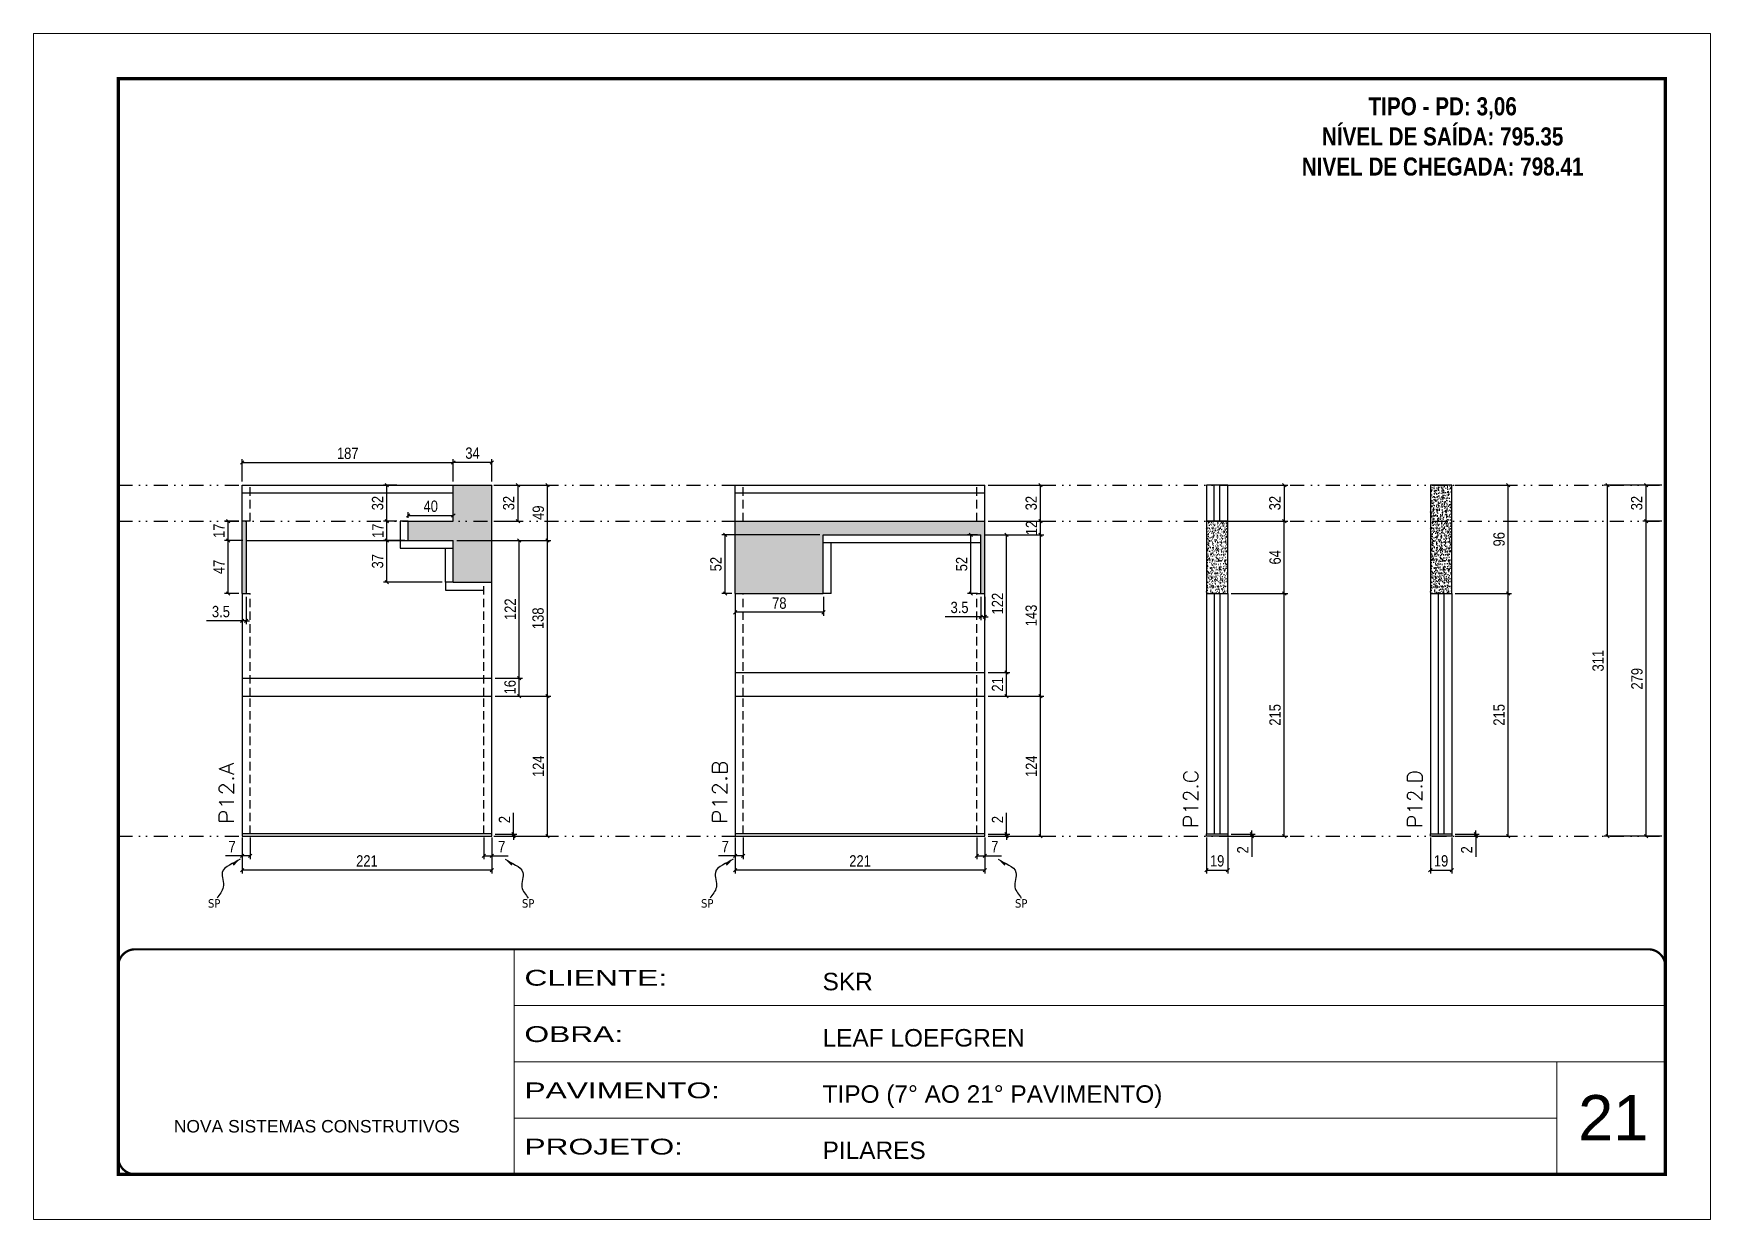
# Model space of a CAD drawing. Extents: x 14400 to 27878, y -21631 to 6985.
# Drawn here: x 14413 to 15898, y 192 to 1242 of the extents above; entities that cross this region are included whole.
import ezdxf

# ---------------------------------------------------------------- set-up
doc = ezdxf.new("R2010")
doc.units = 0
for name, pattern in [('CONTINUO', [0]), ('DASHED', [0.75, 0.5, -0.25]), ('DIVIDE2', [0.625, 0.25, -0.125, 0, -0.125, 0, -0.125]), ('HIDDEN', [0.375, 0.25, -0.125])]:
    doc.linetypes.add(name, pattern=pattern)
for name, color, linetype, lineweight in [('CARIMBO', 255, 'Continuous', 9), ('Folhas', 255, 'Continuous', 9), ('SARRAFO DE PRESSAO', 251, 'DASHED', 9), ('Texto Seção', 7, 'Continuous', 15)]:
    doc.layers.add(name, color=color, linetype=linetype, lineweight=lineweight)
for name, color, linetype in [('COTA', 241, 'Continuous'), ('NOMENCLATURA', 7, 'Continuous'), ('Nível', 160, 'Continuous'), ('Painéis', 200, 'Continuous'), ('SARR_2.2x7', 40, 'Continuous'), ('Sarrafo de Pressão', 42, 'HIDDEN'), ('texto', 7, 'Continuous')]:
    doc.layers.add(name, color=color, linetype=linetype)
doc.styles.add('ARIAL', font='arial.ttf')
doc.styles.add('COTA TECNICA', font='techl___.ttf', dxfattribs={"height": 10})
doc.styles.add('COTA TECNICA-50', font='techl___.ttf', dxfattribs={"height": 10})
doc.styles.add('REGUA-120', font='ROMANS.shx', dxfattribs={"height": 15})
doc.styles.add('ROMANC', font='techb___.ttf', dxfattribs={"height": 2.5})
doc.styles.get("Standard").update_dxf_attribs({"font": 'arial.ttf'})
doc.styles.add('Tecnologia', font='')
doc.styles.get('Tecnologia').set_extended_font_data('Forgotten Futurist')
doc.dimstyles.new('COTA PAINEL-50', dxfattribs={"dimtxt": 10, "dimasz": 3, "dimexe": 3, "dimexo": 3, "dimgap": 3, "dimtad": 1, "dimdec": 1, "dimzin": 12, "dimdsep": 46, "dimtxsty": 'COTA TECNICA-50', "dimblk1": 'OBLIQUE', "dimblk2": 'OBLIQUE', "dimsah": 1, "dimcen": 0.9, "dimclrd": 4, "dimclre": 4, "dimclrt": 240, "dimadec": 1, "dimazin": 3, "dimtfac": 1, "dimtdec": 1, "dimtmove": 0, "dimatfit": 3, "dimfxl": 1, "dimtolj": 1, "dimtzin": 12, "dimarcsym": 0})
doc.dimstyles.new('PAINEL', dxfattribs={"dimtxt": 10, "dimasz": 3, "dimexe": 3, "dimexo": 3, "dimgap": 3, "dimtad": 1, "dimdec": 1, "dimzin": 12, "dimdsep": 46, "dimtxsty": 'COTA TECNICA', "dimblk1": 'OBLIQUE', "dimblk2": 'OBLIQUE', "dimsah": 1, "dimcen": 0.9, "dimclrd": 4, "dimclre": 4, "dimclrt": 240, "dimadec": 1, "dimazin": 3, "dimtfac": 1, "dimtdec": 1, "dimtmove": 0, "dimatfit": 3, "dimfxl": 1, "dimtolj": 1, "dimtzin": 12, "dimarcsym": 0})
doc.dimstyles.get("Standard").update_dxf_attribs({"dimtxt": 0.18, "dimasz": 0.18, "dimexe": 0.18, "dimexo": 0.0625, "dimgap": 0.09, "dimtad": 0, "dimtih": 1, "dimtoh": 1, "dimdec": 4, "dimzin": 0, "dimdsep": 46, "dimtxsty": 'Standard', "dimcen": 0.09, "dimadec": 0, "dimazin": 0, "dimtfac": 1, "dimtdec": 4, "dimtofl": 0, "dimtmove": 0, "dimatfit": 3, "dimfxl": 1, "dimtolj": 1, "dimtzin": 0, "dimarcsym": 0})

msp = doc.modelspace()

# ---------------------------------------------------------------- texts
at = {"layer": 'CARIMBO', "style": 'ARIAL'}
msp.add_text('21', height=40, dxfattribs=at).set_placement((15781.328, 261.996))
at = {"layer": 'NOMENCLATURA', "color": 2, "insert": (15661.306, 1185.437), "char_height": 16, "attachment_point": 2, "style": 'ROMANC'}
msp.add_mtext_dynamic_manual_height_columns('TIPO - PD: 3,06\\PNÍVEL DE SAÍDA: 795.35\\PNIVEL DE CHEGADA: 798.41', width=432.35115, gutter_width=1, heights=[0], dxfattribs=at)
at = {"layer": 'texto', "color": 0, "char_height": 7.5, "attachment_point": 5}
for insert in [(14573.436, 471.644), (14851.46, 471.644), (15010.075, 471.644), (15288.1, 471.644)]:
    msp.add_mtext('{\\fTahoma|b0|i0|c0|p34;\\C4;SP}', dxfattribs=dict(at, insert=insert))
at = {"layer": 'Texto Seção', "style": 'REGUA-120', "width": 1.1}
for s, p in [('P12.A', (14590.964, 541.898)), ('P12.B', (15027.603, 541.898))]:
    msp.add_text(s, height=13, rotation=90, dxfattribs=at).set_placement(p)
at = {"layer": 'Texto Seção', "char_height": 13, "width": 370.6998, "attachment_point": 7, "rotation": 90, "style": 'REGUA-120'}
for s, insert in [('\\pt13;P12.C', (15444.821, 538.547)), ('\\pt13;P12.D', (15643.174, 538.547))]:
    msp.add_mtext(s, dxfattribs=dict(at, insert=insert))

# ---------------------------------------------------------------- blocks, each defined once
blk = doc.blocks.new('9999999999')
at = {"color": 30, "linetype": 'CONTINUO'}
for p, q in [((98564.6, 34230.2), (98564.6, 34429.4)), ((98564.6, 34379.6), (99584, 34379.6)), ((98564.6, 34329.8), (99488, 34329.8)), ((99584, 34329.8), (99488, 34329.8)), ((99488, 34329.8), (99488, 34230.2)), ((98564.6, 34280), (99488, 34280))]:
    blk.add_line(p, q, dxfattribs=at)
at = {"color": 30, "linetype": 'CONTINUO', "const_width": 2}
blk.add_lwpolyline([(99584, 34230.2), (99584, 34414.4, 0.414214), (99569, 34429.4), (98229, 34429.4, 0.414214), (98214, 34414.4), (98214, 34245.2, 0.414214), (98229, 34230.2), (99584, 34230.2)], format="xyb", dxfattribs=at)
at = {"layer": 'Folhas'}
blk.add_lwpolyline([(98139, 34190.2), (99624, 34190.2), (99624, 35240.2), (98139, 35240.2)], close=True, dxfattribs=at)
at = {"layer": 'Folhas', "color": 30, "const_width": 3}
blk.add_lwpolyline([(98214, 34230.2), (99584, 34230.2), (99584, 35200.2), (98214, 35200.2)], close=True, dxfattribs=at)
at = {"color": 7, "linetype": 'Continuous', "ltscale": 5, "style": 'ARIAL'}
for s, height, p in [('SKR', 15.48, (98837.7, 34393.1)), ('LEAF LOEFGREN', 15.483, (98837.7, 34343.3)), ('TIPO (7° AO 21° PAVIMENTO)', 15.483, (98837.7, 34293.5)), ('NOVA SISTEMAS CONSTRUTIVOS', 11.059, (98263.2, 34267.2)), ('PILARES', 15.48, (98837.7, 34243.7))]:
    blk.add_text(s, height=height, dxfattribs=at).set_placement(p)
at = {"layer": 'Folhas', "color": 7, "style": 'Tecnologia', "width": 1.5}
for s, p in [('CLIENTE:', (98573.7, 34397.2)), ('OBRA:', (98573.7, 34347.3)), ('PAVIMENTO:', (98573.7, 34297.5)), ('PROJETO:', (98573.7, 34247.7))]:
    blk.add_text(s, height=14, dxfattribs=at).set_placement(p)
blk = doc.blocks.new('_Oblique')
at = {"color": 0, "linetype": 'ByBlock', "lineweight": -2}
blk.add_line((-0.5, -0.5), (0.5, 0.5), dxfattribs=at)
blk = doc.blocks.new('*D1593')
at = {"layer": 'COTA', "color": 4, "lineweight": -2, "transparency": 16777216}
for p, q in [((14598.2, 530.1), (14598.2, 498.2)), ((14819.2, 530.1), (14819.2, 498.2)), ((14819.2, 501.2), (14598.2, 501.2))]:
    blk.add_line(p, q, dxfattribs=at)
at = {"layer": 'Defpoints', "color": 0, "transparency": 16777216}
for p in [(14598.2, 533.1), (14819.2, 533.1), (14598.2, 501.2)]:
    blk.add_point(p, dxfattribs=at)
at = {"layer": 'COTA', "color": 4, "lineweight": -2, "transparency": 16777216, "xscale": 3, "yscale": 3, "zscale": 3, "rotation": 180}
blk.add_blockref('_Oblique', (14598.2, 501.2), dxfattribs=at)
at = {"layer": 'COTA', "color": 4, "lineweight": -2, "transparency": 16777216, "xscale": 3, "yscale": 3, "zscale": 3}
blk.add_blockref('_Oblique', (14819.2, 501.2), dxfattribs=at)
at = {"layer": 'COTA', "color": 240, "transparency": 16777216, "insert": (14708.7, 509.3), "char_height": 10, "attachment_point": 5, "style": 'COTA TECNICA'}
blk.add_mtext('\\A1;221', dxfattribs=at)
blk = doc.blocks.new('*D1594')
at = {"layer": 'COTA', "color": 4, "lineweight": -2, "transparency": 16777216}
for p, q in [((14812.2, 530.1), (14812.2, 510.9)), ((14819.2, 528.1), (14819.2, 510.9)), ((14812.2, 513.9), (14819.2, 513.9)), ((14819.2, 513.9), (14833.9, 513.9))]:
    blk.add_line(p, q, dxfattribs=at)
at = {"layer": 'Defpoints', "color": 0, "transparency": 16777216}
for p in [(14812.2, 533.1), (14819.2, 531.1), (14819.2, 513.9)]:
    blk.add_point(p, dxfattribs=at)
at = {"layer": 'COTA', "color": 4, "lineweight": -2, "transparency": 16777216, "xscale": 3, "yscale": 3, "zscale": 3, "rotation": 180}
blk.add_blockref('_Oblique', (14812.2, 513.9), dxfattribs=at)
at = {"layer": 'COTA', "color": 4, "lineweight": -2, "transparency": 16777216, "xscale": 3, "yscale": 3, "zscale": 3}
blk.add_blockref('_Oblique', (14819.2, 513.9), dxfattribs=at)
at = {"layer": 'COTA', "color": 240, "transparency": 16777216, "insert": (14828.1, 522), "char_height": 10, "attachment_point": 5, "style": 'COTA TECNICA-50'}
blk.add_mtext('\\A1;7', dxfattribs=at)
blk = doc.blocks.new('*D1595')
at = {"layer": 'COTA', "color": 4, "lineweight": -2, "transparency": 16777216}
for p, q in [((14598.2, 528.1), (14598.2, 510.9)), ((14605.2, 530.1), (14605.2, 510.9)), ((14598.2, 513.9), (14583.5, 513.9)), ((14605.2, 513.9), (14598.2, 513.9))]:
    blk.add_line(p, q, dxfattribs=at)
at = {"layer": 'Defpoints', "color": 0, "transparency": 16777216}
for p in [(14598.2, 531.1), (14605.2, 533.1), (14598.2, 513.9)]:
    blk.add_point(p, dxfattribs=at)
at = {"layer": 'COTA', "color": 4, "lineweight": -2, "transparency": 16777216, "xscale": 3, "yscale": 3, "zscale": 3, "rotation": 180}
blk.add_blockref('_Oblique', (14598.2, 513.9), dxfattribs=at)
at = {"layer": 'COTA', "color": 4, "lineweight": -2, "transparency": 16777216, "xscale": 3, "yscale": 3, "zscale": 3}
blk.add_blockref('_Oblique', (14605.2, 513.9), dxfattribs=at)
at = {"layer": 'COTA', "color": 240, "transparency": 16777216, "insert": (14589.3, 522), "char_height": 10, "attachment_point": 5, "style": 'COTA TECNICA-50'}
blk.add_mtext('\\A1;7', dxfattribs=at)
blk = doc.blocks.new('*D1596')
at = {"layer": 'COTA', "color": 4, "lineweight": -2, "transparency": 16777216}
for p, q in [((14838.5, 533.1), (14838.5, 551.9)), ((14822.2, 533.1), (14841.5, 533.1)), ((14822.2, 531.1), (14841.5, 531.1)), ((14838.5, 531.1), (14838.5, 533.1)), ((14838.5, 531.1), (14838.5, 528.1))]:
    blk.add_line(p, q, dxfattribs=at)
at = {"layer": 'Defpoints', "color": 0, "transparency": 16777216}
for p in [(14819.2, 533.1), (14819.2, 531.1), (14838.5, 531.1)]:
    blk.add_point(p, dxfattribs=at)
at = {"layer": 'COTA', "color": 4, "lineweight": -2, "transparency": 16777216, "xscale": 3, "yscale": 3, "zscale": 3}
for p, rotation in [((14838.5, 533.1), 270), ((14838.5, 531.1), 90)]:
    blk.add_blockref('_Oblique', p, dxfattribs=dict(at, rotation=rotation))
at = {"layer": 'COTA', "color": 240, "transparency": 16777216, "insert": (14830.5, 545.9), "char_height": 10, "attachment_point": 5, "rotation": 90, "style": 'COTA TECNICA-50'}
blk.add_mtext('\\A1;2', dxfattribs=at)
blk = doc.blocks.new('*D1597')
at = {"layer": 'COTA', "color": 4, "linetype": 'ByBlock', "lineweight": -2, "transparency": 16777216}
for p, q in [((14822.2, 655.1), (14871.6, 655.1)), ((14868.6, 531.1), (14868.6, 655.1)), ((14822.2, 531.1), (14871.6, 531.1))]:
    blk.add_line(p, q, dxfattribs=at)
at = {"layer": 'Defpoints', "color": 0, "linetype": 'ByBlock', "transparency": 16777216}
for p in [(14819.2, 655.1), (14868.6, 655.1), (14819.2, 531.1)]:
    blk.add_point(p, dxfattribs=at)
at = {"layer": 'COTA', "color": 4, "linetype": 'ByBlock', "lineweight": -2, "transparency": 16777216, "xscale": 3, "yscale": 3, "zscale": 3}
for p, rotation in [((14868.6, 655.1), 90), ((14868.6, 531.1), 270)]:
    blk.add_blockref('_Oblique', p, dxfattribs=dict(at, rotation=rotation))
at = {"layer": 'COTA', "color": 240, "linetype": 'ByBlock', "transparency": 16777216, "insert": (14860.5, 593.1), "char_height": 10, "attachment_point": 5, "rotation": 90, "style": 'COTA TECNICA'}
blk.add_mtext('\\A1;124', dxfattribs=at)
blk = doc.blocks.new('*D1598')
at = {"layer": 'COTA', "color": 4, "lineweight": -2, "transparency": 16777216}
for p, q in [((15034.9, 530.1), (15034.9, 498.2)), ((15255.9, 530.1), (15255.9, 498.2)), ((15255.9, 501.2), (15034.9, 501.2))]:
    blk.add_line(p, q, dxfattribs=at)
at = {"layer": 'Defpoints', "color": 0, "transparency": 16777216}
for p in [(15034.9, 533.1), (15255.9, 533.1), (15034.9, 501.2)]:
    blk.add_point(p, dxfattribs=at)
at = {"layer": 'COTA', "color": 4, "lineweight": -2, "transparency": 16777216, "xscale": 3, "yscale": 3, "zscale": 3, "rotation": 180}
blk.add_blockref('_Oblique', (15034.9, 501.2), dxfattribs=at)
at = {"layer": 'COTA', "color": 4, "lineweight": -2, "transparency": 16777216, "xscale": 3, "yscale": 3, "zscale": 3}
blk.add_blockref('_Oblique', (15255.9, 501.2), dxfattribs=at)
at = {"layer": 'COTA', "color": 240, "transparency": 16777216, "insert": (15145.4, 509.3), "char_height": 10, "attachment_point": 5, "style": 'COTA TECNICA'}
blk.add_mtext('\\A1;221', dxfattribs=at)
blk = doc.blocks.new('*D1599')
at = {"layer": 'COTA', "color": 4, "lineweight": -2, "transparency": 16777216}
for p, q in [((15248.9, 530.1), (15248.9, 510.9)), ((15255.9, 528.1), (15255.9, 510.9)), ((15248.9, 513.9), (15255.9, 513.9)), ((15255.9, 513.9), (15270.6, 513.9))]:
    blk.add_line(p, q, dxfattribs=at)
at = {"layer": 'Defpoints', "color": 0, "transparency": 16777216}
for p in [(15248.9, 533.1), (15255.9, 531.1), (15255.9, 513.9)]:
    blk.add_point(p, dxfattribs=at)
at = {"layer": 'COTA', "color": 4, "lineweight": -2, "transparency": 16777216, "xscale": 3, "yscale": 3, "zscale": 3, "rotation": 180}
blk.add_blockref('_Oblique', (15248.9, 513.9), dxfattribs=at)
at = {"layer": 'COTA', "color": 4, "lineweight": -2, "transparency": 16777216, "xscale": 3, "yscale": 3, "zscale": 3}
blk.add_blockref('_Oblique', (15255.9, 513.9), dxfattribs=at)
at = {"layer": 'COTA', "color": 240, "transparency": 16777216, "insert": (15264.7, 522), "char_height": 10, "attachment_point": 5, "style": 'COTA TECNICA-50'}
blk.add_mtext('\\A1;7', dxfattribs=at)
blk = doc.blocks.new('*D1600')
at = {"layer": 'COTA', "color": 4, "lineweight": -2, "transparency": 16777216}
for p, q in [((15034.9, 528.1), (15034.9, 510.9)), ((15041.9, 530.1), (15041.9, 510.9)), ((15034.9, 513.9), (15020.1, 513.9)), ((15041.9, 513.9), (15034.9, 513.9))]:
    blk.add_line(p, q, dxfattribs=at)
at = {"layer": 'Defpoints', "color": 0, "transparency": 16777216}
for p in [(15034.9, 531.1), (15041.9, 533.1), (15034.9, 513.9)]:
    blk.add_point(p, dxfattribs=at)
at = {"layer": 'COTA', "color": 4, "lineweight": -2, "transparency": 16777216, "xscale": 3, "yscale": 3, "zscale": 3, "rotation": 180}
blk.add_blockref('_Oblique', (15034.9, 513.9), dxfattribs=at)
at = {"layer": 'COTA', "color": 4, "lineweight": -2, "transparency": 16777216, "xscale": 3, "yscale": 3, "zscale": 3}
blk.add_blockref('_Oblique', (15041.9, 513.9), dxfattribs=at)
at = {"layer": 'COTA', "color": 240, "transparency": 16777216, "insert": (15026, 522), "char_height": 10, "attachment_point": 5, "style": 'COTA TECNICA-50'}
blk.add_mtext('\\A1;7', dxfattribs=at)
blk = doc.blocks.new('*D1601')
at = {"layer": 'COTA', "color": 4, "lineweight": -2, "transparency": 16777216}
for p, q in [((15275.1, 533.1), (15275.1, 551.9)), ((15258.9, 533.1), (15278.1, 533.1)), ((15258.9, 531.1), (15278.1, 531.1)), ((15275.1, 531.1), (15275.1, 533.1)), ((15275.1, 531.1), (15275.1, 528.1))]:
    blk.add_line(p, q, dxfattribs=at)
at = {"layer": 'Defpoints', "color": 0, "transparency": 16777216}
for p in [(15255.9, 533.1), (15255.9, 531.1), (15275.1, 531.1)]:
    blk.add_point(p, dxfattribs=at)
at = {"layer": 'COTA', "color": 4, "lineweight": -2, "transparency": 16777216, "xscale": 3, "yscale": 3, "zscale": 3}
for p, rotation in [((15275.1, 533.1), 270), ((15275.1, 531.1), 90)]:
    blk.add_blockref('_Oblique', p, dxfattribs=dict(at, rotation=rotation))
at = {"layer": 'COTA', "color": 240, "transparency": 16777216, "insert": (15267.1, 545.9), "char_height": 10, "attachment_point": 5, "rotation": 90, "style": 'COTA TECNICA-50'}
blk.add_mtext('\\A1;2', dxfattribs=at)
blk = doc.blocks.new('*D1602')
at = {"layer": 'COTA', "color": 4, "linetype": 'ByBlock', "lineweight": -2, "transparency": 16777216}
for p, q in [((15258.9, 655.1), (15308.2, 655.1)), ((15305.2, 531.1), (15305.2, 655.1)), ((15258.9, 531.1), (15308.2, 531.1))]:
    blk.add_line(p, q, dxfattribs=at)
at = {"layer": 'Defpoints', "color": 0, "linetype": 'ByBlock', "transparency": 16777216}
for p in [(15255.9, 655.1), (15305.2, 655.1), (15255.9, 531.1)]:
    blk.add_point(p, dxfattribs=at)
at = {"layer": 'COTA', "color": 4, "linetype": 'ByBlock', "lineweight": -2, "transparency": 16777216, "xscale": 3, "yscale": 3, "zscale": 3}
for p, rotation in [((15305.2, 655.1), 90), ((15305.2, 531.1), 270)]:
    blk.add_blockref('_Oblique', p, dxfattribs=dict(at, rotation=rotation))
at = {"layer": 'COTA', "color": 240, "linetype": 'ByBlock', "transparency": 16777216, "insert": (15297.1, 593.1), "char_height": 10, "attachment_point": 5, "rotation": 90, "style": 'COTA TECNICA'}
blk.add_mtext('\\A1;124', dxfattribs=at)
blk = doc.blocks.new('*D1603')
at = {"layer": 'COTA', "color": 4, "lineweight": -2, "transparency": 16777216}
for p, q in [((15855.5, 810.1), (15838.5, 810.1)), ((15841.5, 531.1), (15841.5, 810.1)), ((15855.5, 531.1), (15838.5, 531.1))]:
    blk.add_line(p, q, dxfattribs=at)
at = {"layer": 'Defpoints', "color": 0, "transparency": 16777216}
for p in [(15841.5, 810.1), (15858.5, 810.1), (15858.5, 531.1)]:
    blk.add_point(p, dxfattribs=at)
at = {"layer": 'COTA', "color": 4, "lineweight": -2, "transparency": 16777216, "xscale": 3, "yscale": 3, "zscale": 3}
for p, rotation in [((15841.5, 810.1), 90), ((15841.5, 531.1), 270)]:
    blk.add_blockref('_Oblique', p, dxfattribs=dict(at, rotation=rotation))
at = {"layer": 'COTA', "color": 240, "transparency": 16777216, "insert": (15833.4, 670.6), "char_height": 10, "attachment_point": 5, "rotation": 90, "style": 'COTA TECNICA'}
blk.add_mtext('\\A1;279', dxfattribs=at)
blk = doc.blocks.new('*D1604')
at = {"layer": 'COTA', "color": 4, "lineweight": -2, "transparency": 16777216}
for p, q in [((15855.5, 842.1), (15838.5, 842.1)), ((15841.5, 810.1), (15841.5, 842.1)), ((15855.5, 810.1), (15838.5, 810.1))]:
    blk.add_line(p, q, dxfattribs=at)
at = {"layer": 'Defpoints', "color": 0, "transparency": 16777216}
for p in [(15841.5, 842.1), (15858.5, 842.1), (15858.5, 810.1)]:
    blk.add_point(p, dxfattribs=at)
at = {"layer": 'COTA', "color": 4, "lineweight": -2, "transparency": 16777216, "xscale": 3, "yscale": 3, "zscale": 3}
for p, rotation in [((15841.5, 842.1), 90), ((15841.5, 810.1), 270)]:
    blk.add_blockref('_Oblique', p, dxfattribs=dict(at, rotation=rotation))
at = {"layer": 'COTA', "color": 240, "transparency": 16777216, "insert": (15833.2, 826.1), "char_height": 10, "attachment_point": 5, "rotation": 90, "style": 'COTA TECNICA'}
blk.add_mtext('\\A1;32', dxfattribs=at)
blk = doc.blocks.new('*D1605')
at = {"layer": 'COTA', "color": 4, "lineweight": -2, "transparency": 16777216}
for p, q in [((15855.5, 842.1), (15804.2, 842.1)), ((15807.2, 531.1), (15807.2, 842.1)), ((15855.5, 531.1), (15804.2, 531.1))]:
    blk.add_line(p, q, dxfattribs=at)
at = {"layer": 'Defpoints', "color": 0, "transparency": 16777216}
for p in [(15807.2, 842.1), (15858.5, 842.1), (15858.5, 531.1)]:
    blk.add_point(p, dxfattribs=at)
at = {"layer": 'COTA', "color": 4, "lineweight": -2, "transparency": 16777216, "xscale": 3, "yscale": 3, "zscale": 3}
for p, rotation in [((15807.2, 842.1), 90), ((15807.2, 531.1), 270)]:
    blk.add_blockref('_Oblique', p, dxfattribs=dict(at, rotation=rotation))
at = {"layer": 'COTA', "color": 240, "transparency": 16777216, "insert": (15799, 686.6), "char_height": 10, "attachment_point": 5, "rotation": 90, "style": 'COTA TECNICA'}
blk.add_mtext('\\A1;311', dxfattribs=at)
blk = doc.blocks.new('*D1606')
at = {"layer": 'COTA', "color": 4, "lineweight": -2, "transparency": 16777216}
for p, q in [((14735.2, 810.1), (14723.4, 810.1)), ((14726.4, 793.1), (14726.4, 810.1)), ((14735.2, 793.1), (14723.4, 793.1))]:
    blk.add_line(p, q, dxfattribs=at)
at = {"layer": 'Defpoints', "color": 0, "transparency": 16777216}
for p in [(14726.4, 810.1), (14738.2, 810.1), (14738.2, 793.1)]:
    blk.add_point(p, dxfattribs=at)
at = {"layer": 'COTA', "color": 4, "lineweight": -2, "transparency": 16777216, "xscale": 3, "yscale": 3, "zscale": 3}
for p, rotation in [((14726.4, 810.1), 90), ((14726.4, 793.1), 270)]:
    blk.add_blockref('_Oblique', p, dxfattribs=dict(at, rotation=rotation))
at = {"layer": 'COTA', "color": 240, "transparency": 16777216, "insert": (14718.4, 801.6), "char_height": 10, "attachment_point": 5, "rotation": 90, "style": 'COTA TECNICA'}
blk.add_mtext('\\A1;17', dxfattribs=at)
blk = doc.blocks.new('*D1607')
at = {"layer": 'COTA', "color": 4, "lineweight": -2, "transparency": 16777216}
for p, q in [((14598.2, 845.1), (14598.2, 865)), ((14598.2, 862), (14785.2, 862)), ((14785.2, 845.1), (14785.2, 865))]:
    blk.add_line(p, q, dxfattribs=at)
at = {"layer": 'Defpoints', "color": 0, "transparency": 16777216}
for p in [(14785.2, 862), (14598.2, 842.1), (14785.2, 842.1)]:
    blk.add_point(p, dxfattribs=at)
at = {"layer": 'COTA', "color": 4, "lineweight": -2, "transparency": 16777216, "xscale": 3, "yscale": 3, "zscale": 3, "rotation": 180}
blk.add_blockref('_Oblique', (14598.2, 862), dxfattribs=at)
at = {"layer": 'COTA', "color": 4, "lineweight": -2, "transparency": 16777216, "xscale": 3, "yscale": 3, "zscale": 3}
blk.add_blockref('_Oblique', (14785.2, 862), dxfattribs=at)
at = {"layer": 'COTA', "color": 240, "transparency": 16777216, "insert": (14691.7, 870.1), "char_height": 10, "attachment_point": 5, "style": 'COTA TECNICA'}
blk.add_mtext('\\A1;187', dxfattribs=at)
blk = doc.blocks.new('*D1608')
at = {"layer": 'COTA', "color": 4, "lineweight": -2, "transparency": 16777216}
for p, q in [((14785.2, 845.1), (14785.2, 865)), ((14819.2, 862), (14785.2, 862)), ((14819.2, 845.1), (14819.2, 865))]:
    blk.add_line(p, q, dxfattribs=at)
at = {"layer": 'Defpoints', "color": 0, "transparency": 16777216}
for p in [(14785.2, 862), (14785.2, 842.1), (14819.2, 842.1)]:
    blk.add_point(p, dxfattribs=at)
at = {"layer": 'COTA', "color": 4, "lineweight": -2, "transparency": 16777216, "xscale": 3, "yscale": 3, "zscale": 3, "rotation": 180}
blk.add_blockref('_Oblique', (14785.2, 862), dxfattribs=at)
at = {"layer": 'COTA', "color": 4, "lineweight": -2, "transparency": 16777216, "xscale": 3, "yscale": 3, "zscale": 3}
blk.add_blockref('_Oblique', (14819.2, 862), dxfattribs=at)
at = {"layer": 'COTA', "color": 240, "transparency": 16777216, "insert": (14802.2, 870.3), "char_height": 10, "attachment_point": 5, "style": 'COTA TECNICA'}
blk.add_mtext('\\A1;34', dxfattribs=at)
blk = doc.blocks.new('*D1609')
at = {"layer": 'COTA', "color": 4, "lineweight": -2, "transparency": 16777216}
for p, q in [((14598.2, 743.1), (14598.2, 718.8)), ((14601.7, 743.1), (14601.7, 718.8)), ((14598.2, 721.8), (14566.6, 721.8)), ((14601.7, 721.8), (14598.2, 721.8)), ((14601.7, 721.8), (14604.7, 721.8))]:
    blk.add_line(p, q, dxfattribs=at)
at = {"layer": 'Defpoints', "color": 0, "transparency": 16777216}
for p in [(14598.2, 746.1), (14601.7, 746.1), (14598.2, 721.8)]:
    blk.add_point(p, dxfattribs=at)
at = {"layer": 'COTA', "color": 4, "lineweight": -2, "transparency": 16777216, "xscale": 3, "yscale": 3, "zscale": 3}
blk.add_blockref('_Oblique', (14598.2, 721.8), dxfattribs=at)
at = {"layer": 'COTA', "color": 4, "lineweight": -2, "transparency": 16777216, "xscale": 3, "yscale": 3, "zscale": 3, "rotation": 180}
blk.add_blockref('_Oblique', (14601.7, 721.8), dxfattribs=at)
at = {"layer": 'COTA', "color": 240, "transparency": 16777216, "insert": (14579.4, 730), "char_height": 10, "attachment_point": 5, "style": 'COTA TECNICA'}
blk.add_mtext('\\A1;3.5', dxfattribs=at)
blk = doc.blocks.new('*D1610')
at = {"layer": 'COTA', "color": 4, "lineweight": -2, "transparency": 16777216}
for p, q in [((14822.2, 842.1), (14871.6, 842.1)), ((14868.6, 793.1), (14868.6, 842.1)), ((14788.2, 793.1), (14871.6, 793.1))]:
    blk.add_line(p, q, dxfattribs=at)
at = {"layer": 'Defpoints', "color": 0, "transparency": 16777216}
for p in [(14819.2, 842.1), (14868.6, 842.1), (14785.2, 793.1)]:
    blk.add_point(p, dxfattribs=at)
at = {"layer": 'COTA', "color": 4, "lineweight": -2, "transparency": 16777216, "xscale": 3, "yscale": 3, "zscale": 3}
for p, rotation in [((14868.6, 842.1), 90), ((14868.6, 793.1), 270)]:
    blk.add_blockref('_Oblique', p, dxfattribs=dict(at, rotation=rotation))
at = {"layer": 'COTA', "color": 240, "transparency": 16777216, "insert": (14860.5, 817.6), "char_height": 10, "attachment_point": 5, "rotation": 90, "style": 'COTA TECNICA'}
blk.add_mtext('\\A1;49', dxfattribs=at)
blk = doc.blocks.new('*D1611')
at = {"layer": 'COTA', "color": 4, "lineweight": -2, "transparency": 16777216}
for p, q in [((14745.2, 813.1), (14745.2, 818.2)), ((14785.2, 813.1), (14785.2, 818.2)), ((14745.2, 815.2), (14785.2, 815.2))]:
    blk.add_line(p, q, dxfattribs=at)
at = {"layer": 'Defpoints', "color": 0, "transparency": 16777216}
for p in [(14745.2, 810.1), (14785.2, 815.2), (14785.2, 810.1)]:
    blk.add_point(p, dxfattribs=at)
at = {"layer": 'COTA', "color": 4, "lineweight": -2, "transparency": 16777216, "xscale": 3, "yscale": 3, "zscale": 3, "rotation": 180}
blk.add_blockref('_Oblique', (14745.2, 815.2), dxfattribs=at)
at = {"layer": 'COTA', "color": 4, "lineweight": -2, "transparency": 16777216, "xscale": 3, "yscale": 3, "zscale": 3}
blk.add_blockref('_Oblique', (14785.2, 815.2), dxfattribs=at)
at = {"layer": 'COTA', "color": 240, "transparency": 16777216, "insert": (14765.2, 823.3), "char_height": 10, "attachment_point": 5, "style": 'COTA TECNICA'}
blk.add_mtext('\\A1;40', dxfattribs=at)
blk = doc.blocks.new('*D1612')
at = {"layer": 'COTA', "color": 4, "lineweight": -2, "transparency": 16777216}
for p, q in [((14742.2, 793.1), (14723.4, 793.1)), ((14726.4, 756.1), (14726.4, 793.1)), ((14775.2, 756.1), (14723.4, 756.1))]:
    blk.add_line(p, q, dxfattribs=at)
at = {"layer": 'Defpoints', "color": 0, "transparency": 16777216}
for p in [(14726.4, 793.1), (14745.2, 793.1), (14778.2, 756.1)]:
    blk.add_point(p, dxfattribs=at)
at = {"layer": 'COTA', "color": 4, "lineweight": -2, "transparency": 16777216, "xscale": 3, "yscale": 3, "zscale": 3}
for p, rotation in [((14726.4, 793.1), 90), ((14726.4, 756.1), 270)]:
    blk.add_blockref('_Oblique', p, dxfattribs=dict(at, rotation=rotation))
at = {"layer": 'COTA', "color": 240, "transparency": 16777216, "insert": (14718.2, 774.6), "char_height": 10, "attachment_point": 5, "rotation": 90, "style": 'COTA TECNICA'}
blk.add_mtext('\\A1;37', dxfattribs=at)
blk = doc.blocks.new('*D1613')
at = {"layer": 'COTA', "color": 4, "lineweight": -2, "transparency": 16777216}
for p, q in [((14598.7, 793.1), (14582.7, 793.1)), ((14585.7, 746.1), (14585.7, 793.1)), ((14595.2, 746.1), (14582.7, 746.1))]:
    blk.add_line(p, q, dxfattribs=at)
at = {"layer": 'Defpoints', "color": 0, "transparency": 16777216}
for p in [(14585.7, 793.1), (14601.7, 793.1), (14598.2, 746.1)]:
    blk.add_point(p, dxfattribs=at)
at = {"layer": 'COTA', "color": 4, "lineweight": -2, "transparency": 16777216, "xscale": 3, "yscale": 3, "zscale": 3}
for p, rotation in [((14585.7, 793.1), 90), ((14585.7, 746.1), 270)]:
    blk.add_blockref('_Oblique', p, dxfattribs=dict(at, rotation=rotation))
at = {"layer": 'COTA', "color": 240, "transparency": 16777216, "insert": (14577.7, 769.6), "char_height": 10, "attachment_point": 5, "rotation": 90, "style": 'COTA TECNICA'}
blk.add_mtext('\\A1;47', dxfattribs=at)
blk = doc.blocks.new('*D1614')
at = {"layer": 'COTA', "color": 4, "lineweight": -2, "transparency": 16777216}
for p, q in [((14595.2, 810.1), (14582.7, 810.1)), ((14585.7, 793.1), (14585.7, 810.1)), ((14598.7, 793.1), (14582.7, 793.1))]:
    blk.add_line(p, q, dxfattribs=at)
at = {"layer": 'Defpoints', "color": 0, "transparency": 16777216}
for p in [(14585.7, 810.1), (14598.2, 810.1), (14601.7, 793.1)]:
    blk.add_point(p, dxfattribs=at)
at = {"layer": 'COTA', "color": 4, "lineweight": -2, "transparency": 16777216, "xscale": 3, "yscale": 3, "zscale": 3}
for p, rotation in [((14585.7, 810.1), 90), ((14585.7, 793.1), 270)]:
    blk.add_blockref('_Oblique', p, dxfattribs=dict(at, rotation=rotation))
at = {"layer": 'COTA', "color": 240, "transparency": 16777216, "insert": (14577.7, 801.6), "char_height": 10, "attachment_point": 5, "rotation": 90, "style": 'COTA TECNICA'}
blk.add_mtext('\\A1;17', dxfattribs=at)
blk = doc.blocks.new('*D1615')
at = {"layer": 'COTA', "color": 4, "lineweight": -2, "transparency": 16777216}
for p, q in [((15255.4, 798.1), (15308.2, 798.1)), ((15305.2, 655.1), (15305.2, 798.1)), ((15258.9, 655.1), (15308.2, 655.1))]:
    blk.add_line(p, q, dxfattribs=at)
at = {"layer": 'Defpoints', "color": 0, "transparency": 16777216}
for p in [(15252.4, 798.1), (15305.2, 798.1), (15255.9, 655.1)]:
    blk.add_point(p, dxfattribs=at)
at = {"layer": 'COTA', "color": 4, "lineweight": -2, "transparency": 16777216, "xscale": 3, "yscale": 3, "zscale": 3}
for p, rotation in [((15305.2, 798.1), 90), ((15305.2, 655.1), 270)]:
    blk.add_blockref('_Oblique', p, dxfattribs=dict(at, rotation=rotation))
at = {"layer": 'COTA', "color": 240, "transparency": 16777216, "insert": (15297, 726.6), "char_height": 10, "attachment_point": 5, "rotation": 90, "style": 'COTA TECNICA'}
blk.add_mtext('\\A1;143', dxfattribs=at)
blk = doc.blocks.new('*D1616')
at = {"layer": 'COTA', "color": 4, "lineweight": -2, "transparency": 16777216}
for p, q in [((15258.9, 810.1), (15308.2, 810.1)), ((15305.2, 798.1), (15305.2, 810.1)), ((15255.4, 798.1), (15308.2, 798.1))]:
    blk.add_line(p, q, dxfattribs=at)
at = {"layer": 'Defpoints', "color": 0, "transparency": 16777216}
for p in [(15255.9, 810.1), (15305.2, 810.1), (15252.4, 798.1)]:
    blk.add_point(p, dxfattribs=at)
at = {"layer": 'COTA', "color": 4, "lineweight": -2, "transparency": 16777216, "xscale": 3, "yscale": 3, "zscale": 3}
for p, rotation in [((15305.2, 810.1), 90), ((15305.2, 798.1), 270)]:
    blk.add_blockref('_Oblique', p, dxfattribs=dict(at, rotation=rotation))
at = {"layer": 'COTA', "color": 240, "transparency": 16777216, "insert": (15297.2, 804.1), "char_height": 10, "attachment_point": 5, "rotation": 90, "style": 'COTA TECNICA'}
blk.add_mtext('\\A1;12', dxfattribs=at)
blk = doc.blocks.new('*D1617')
at = {"layer": 'COTA', "color": 4, "lineweight": -2, "transparency": 16777216}
for p, q in [((15258.9, 842.1), (15308.2, 842.1)), ((15305.2, 810.1), (15305.2, 842.1)), ((15258.9, 810.1), (15308.2, 810.1))]:
    blk.add_line(p, q, dxfattribs=at)
at = {"layer": 'Defpoints', "color": 0, "transparency": 16777216}
for p in [(15255.9, 842.1), (15305.2, 842.1), (15255.9, 810.1)]:
    blk.add_point(p, dxfattribs=at)
at = {"layer": 'COTA', "color": 4, "lineweight": -2, "transparency": 16777216, "xscale": 3, "yscale": 3, "zscale": 3}
for p, rotation in [((15305.2, 842.1), 90), ((15305.2, 810.1), 270)]:
    blk.add_blockref('_Oblique', p, dxfattribs=dict(at, rotation=rotation))
at = {"layer": 'COTA', "color": 240, "transparency": 16777216, "insert": (15297, 826.1), "char_height": 10, "attachment_point": 5, "rotation": 90, "style": 'COTA TECNICA'}
blk.add_mtext('\\A1;32', dxfattribs=at)
blk = doc.blocks.new('*D1618')
at = {"layer": 'COTA', "color": 4, "lineweight": -2, "transparency": 16777216}
for p, q in [((15452.1, 530.1), (15452.1, 498.2)), ((15471.1, 530.1), (15471.1, 498.2)), ((15452.1, 501.2), (15471.1, 501.2))]:
    blk.add_line(p, q, dxfattribs=at)
at = {"layer": 'Defpoints', "color": 0, "transparency": 16777216}
for p in [(15452.1, 533.1), (15471.1, 533.1), (15471.1, 501.2)]:
    blk.add_point(p, dxfattribs=at)
at = {"layer": 'COTA', "color": 4, "lineweight": -2, "transparency": 16777216, "xscale": 3, "yscale": 3, "zscale": 3, "rotation": 180}
blk.add_blockref('_Oblique', (15452.1, 501.2), dxfattribs=at)
at = {"layer": 'COTA', "color": 4, "lineweight": -2, "transparency": 16777216, "xscale": 3, "yscale": 3, "zscale": 3}
blk.add_blockref('_Oblique', (15471.1, 501.2), dxfattribs=at)
at = {"layer": 'COTA', "color": 240, "transparency": 16777216, "insert": (15461.6, 509.3), "char_height": 10, "attachment_point": 5, "style": 'COTA TECNICA'}
blk.add_mtext('\\A1;19', dxfattribs=at)
blk = doc.blocks.new('*D1619')
at = {"layer": 'COTA', "color": 4, "lineweight": -2, "transparency": 16777216}
for p, q in [((15492.3, 533.1), (15492.3, 536.1)), ((15474.1, 533.1), (15495.3, 533.1)), ((15474.1, 531.1), (15495.3, 531.1)), ((15492.3, 533.1), (15492.3, 531.1)), ((15492.3, 531.1), (15492.3, 513))]:
    blk.add_line(p, q, dxfattribs=at)
at = {"layer": 'Defpoints', "color": 0, "transparency": 16777216}
for p in [(15471.1, 533.1), (15471.1, 531.1), (15492.3, 533.1)]:
    blk.add_point(p, dxfattribs=at)
at = {"layer": 'COTA', "color": 4, "lineweight": -2, "transparency": 16777216, "xscale": 3, "yscale": 3, "zscale": 3}
for p, rotation in [((15492.3, 533.1), 270), ((15492.3, 531.1), 90)]:
    blk.add_blockref('_Oblique', p, dxfattribs=dict(at, rotation=rotation))
at = {"layer": 'COTA', "color": 240, "transparency": 16777216, "insert": (15484.3, 519.1), "char_height": 10, "attachment_point": 5, "rotation": 90, "style": 'COTA TECNICA-50'}
blk.add_mtext('\\A1;2', dxfattribs=at)
blk = doc.blocks.new('*D1620')
at = {"layer": 'COTA', "color": 4, "lineweight": -2, "transparency": 16777216}
for p, q in [((15474.1, 746.1), (15524.1, 746.1)), ((15521.1, 531.1), (15521.1, 746.1)), ((15474.1, 531.1), (15524.1, 531.1))]:
    blk.add_line(p, q, dxfattribs=at)
at = {"layer": 'Defpoints', "color": 0, "transparency": 16777216}
for p in [(15471.1, 746.1), (15521.1, 746.1), (15471.1, 531.1)]:
    blk.add_point(p, dxfattribs=at)
at = {"layer": 'COTA', "color": 4, "lineweight": -2, "transparency": 16777216, "xscale": 3, "yscale": 3, "zscale": 3}
for p, rotation in [((15521.1, 746.1), 90), ((15521.1, 531.1), 270)]:
    blk.add_blockref('_Oblique', p, dxfattribs=dict(at, rotation=rotation))
at = {"layer": 'COTA', "color": 240, "transparency": 16777216, "insert": (15512.9, 638.6), "char_height": 10, "attachment_point": 5, "rotation": 90, "style": 'COTA TECNICA-50'}
blk.add_mtext('\\A1;215', dxfattribs=at)
blk = doc.blocks.new('*D1621')
at = {"layer": 'COTA', "color": 4, "lineweight": -2, "transparency": 16777216}
for p, q in [((15474.1, 810.1), (15524.1, 810.1)), ((15521.1, 746.1), (15521.1, 810.1)), ((15474.1, 746.1), (15524.1, 746.1))]:
    blk.add_line(p, q, dxfattribs=at)
at = {"layer": 'Defpoints', "color": 0, "transparency": 16777216}
for p in [(15471.1, 810.1), (15521.1, 810.1), (15471.1, 746.1)]:
    blk.add_point(p, dxfattribs=at)
at = {"layer": 'COTA', "color": 4, "lineweight": -2, "transparency": 16777216, "xscale": 3, "yscale": 3, "zscale": 3}
for p, rotation in [((15521.1, 810.1), 90), ((15521.1, 746.1), 270)]:
    blk.add_blockref('_Oblique', p, dxfattribs=dict(at, rotation=rotation))
at = {"layer": 'COTA', "color": 240, "transparency": 16777216, "insert": (15513, 778.1), "char_height": 10, "attachment_point": 5, "rotation": 90, "style": 'COTA TECNICA'}
blk.add_mtext('\\A1;64', dxfattribs=at)
blk = doc.blocks.new('*D1622')
at = {"layer": 'COTA', "color": 4, "lineweight": -2, "transparency": 16777216}
for p, q in [((15474.1, 842.1), (15524.1, 842.1)), ((15521.1, 842.1), (15521.1, 810.1)), ((15474.1, 810.1), (15524.1, 810.1))]:
    blk.add_line(p, q, dxfattribs=at)
at = {"layer": 'Defpoints', "color": 0, "transparency": 16777216}
for p in [(15471.1, 842.1), (15471.1, 810.1), (15521.1, 810.1)]:
    blk.add_point(p, dxfattribs=at)
at = {"layer": 'COTA', "color": 4, "lineweight": -2, "transparency": 16777216, "xscale": 3, "yscale": 3, "zscale": 3}
for p, rotation in [((15521.1, 842.1), 90), ((15521.1, 810.1), 270)]:
    blk.add_blockref('_Oblique', p, dxfattribs=dict(at, rotation=rotation))
at = {"layer": 'COTA', "color": 240, "transparency": 16777216, "insert": (15512.8, 826.1), "char_height": 10, "attachment_point": 5, "rotation": 90, "style": 'COTA TECNICA'}
blk.add_mtext('\\A1;32', dxfattribs=at)
blk = doc.blocks.new('*D1623')
at = {"layer": 'COTA', "color": 4, "lineweight": -2, "transparency": 16777216}
for p, q in [((15650.4, 530.1), (15650.4, 498.2)), ((15669.4, 530.1), (15669.4, 498.2)), ((15650.4, 501.2), (15669.4, 501.2))]:
    blk.add_line(p, q, dxfattribs=at)
at = {"layer": 'Defpoints', "color": 0, "transparency": 16777216}
for p in [(15650.4, 533.1), (15669.4, 533.1), (15669.4, 501.2)]:
    blk.add_point(p, dxfattribs=at)
at = {"layer": 'COTA', "color": 4, "lineweight": -2, "transparency": 16777216, "xscale": 3, "yscale": 3, "zscale": 3, "rotation": 180}
blk.add_blockref('_Oblique', (15650.4, 501.2), dxfattribs=at)
at = {"layer": 'COTA', "color": 4, "lineweight": -2, "transparency": 16777216, "xscale": 3, "yscale": 3, "zscale": 3}
blk.add_blockref('_Oblique', (15669.4, 501.2), dxfattribs=at)
at = {"layer": 'COTA', "color": 240, "transparency": 16777216, "insert": (15659.9, 509.3), "char_height": 10, "attachment_point": 5, "style": 'COTA TECNICA'}
blk.add_mtext('\\A1;19', dxfattribs=at)
blk = doc.blocks.new('*D1624')
at = {"layer": 'COTA', "color": 4, "lineweight": -2, "transparency": 16777216}
for p, q in [((15690.6, 533.1), (15690.6, 536.1)), ((15672.4, 533.1), (15693.6, 533.1)), ((15672.4, 531.1), (15693.6, 531.1)), ((15690.6, 533.1), (15690.6, 531.1)), ((15690.6, 531.1), (15690.6, 513))]:
    blk.add_line(p, q, dxfattribs=at)
at = {"layer": 'Defpoints', "color": 0, "transparency": 16777216}
for p in [(15669.4, 533.1), (15669.4, 531.1), (15690.6, 533.1)]:
    blk.add_point(p, dxfattribs=at)
at = {"layer": 'COTA', "color": 4, "lineweight": -2, "transparency": 16777216, "xscale": 3, "yscale": 3, "zscale": 3}
for p, rotation in [((15690.6, 533.1), 270), ((15690.6, 531.1), 90)]:
    blk.add_blockref('_Oblique', p, dxfattribs=dict(at, rotation=rotation))
at = {"layer": 'COTA', "color": 240, "transparency": 16777216, "insert": (15682.6, 519.1), "char_height": 10, "attachment_point": 5, "rotation": 90, "style": 'COTA TECNICA-50'}
blk.add_mtext('\\A1;2', dxfattribs=at)
blk = doc.blocks.new('*D1625')
at = {"layer": 'COTA', "color": 4, "lineweight": -2, "transparency": 16777216}
for p, q in [((15672.4, 746.1), (15722.4, 746.1)), ((15719.4, 531.1), (15719.4, 746.1)), ((15672.4, 531.1), (15722.4, 531.1))]:
    blk.add_line(p, q, dxfattribs=at)
at = {"layer": 'Defpoints', "color": 0, "transparency": 16777216}
for p in [(15669.4, 746.1), (15719.4, 746.1), (15669.4, 531.1)]:
    blk.add_point(p, dxfattribs=at)
at = {"layer": 'COTA', "color": 4, "lineweight": -2, "transparency": 16777216, "xscale": 3, "yscale": 3, "zscale": 3}
for p, rotation in [((15719.4, 746.1), 90), ((15719.4, 531.1), 270)]:
    blk.add_blockref('_Oblique', p, dxfattribs=dict(at, rotation=rotation))
at = {"layer": 'COTA', "color": 240, "transparency": 16777216, "insert": (15711.3, 638.6), "char_height": 10, "attachment_point": 5, "rotation": 90, "style": 'COTA TECNICA-50'}
blk.add_mtext('\\A1;215', dxfattribs=at)
blk = doc.blocks.new('*D1626')
at = {"layer": 'COTA', "color": 4, "lineweight": -2, "transparency": 16777216}
for p, q in [((15672.4, 842.1), (15722.4, 842.1)), ((15719.4, 746.1), (15719.4, 842.1)), ((15672.4, 746.1), (15722.4, 746.1))]:
    blk.add_line(p, q, dxfattribs=at)
at = {"layer": 'Defpoints', "color": 0, "transparency": 16777216}
for p in [(15669.4, 842.1), (15719.4, 842.1), (15669.4, 746.1)]:
    blk.add_point(p, dxfattribs=at)
at = {"layer": 'COTA', "color": 4, "lineweight": -2, "transparency": 16777216, "xscale": 3, "yscale": 3, "zscale": 3}
for p, rotation in [((15719.4, 842.1), 90), ((15719.4, 746.1), 270)]:
    blk.add_blockref('_Oblique', p, dxfattribs=dict(at, rotation=rotation))
at = {"layer": 'COTA', "color": 240, "transparency": 16777216, "insert": (15711.3, 794.1), "char_height": 10, "attachment_point": 5, "rotation": 90, "style": 'COTA TECNICA'}
blk.add_mtext('\\A1;96', dxfattribs=at)
blk = doc.blocks.new('*D1627')
at = {"layer": 'COTA', "color": 4, "lineweight": -2, "transparency": 16777216}
for p, q in [((14735.2, 842.1), (14723.4, 842.1)), ((14726.4, 810.1), (14726.4, 842.1)), ((14735.2, 810.1), (14723.4, 810.1))]:
    blk.add_line(p, q, dxfattribs=at)
at = {"layer": 'Defpoints', "color": 0, "transparency": 16777216}
for p in [(14726.4, 842.1), (14738.2, 842.1), (14738.2, 810.1)]:
    blk.add_point(p, dxfattribs=at)
at = {"layer": 'COTA', "color": 4, "lineweight": -2, "transparency": 16777216, "xscale": 3, "yscale": 3, "zscale": 3}
for p, rotation in [((14726.4, 842.1), 90), ((14726.4, 810.1), 270)]:
    blk.add_blockref('_Oblique', p, dxfattribs=dict(at, rotation=rotation))
at = {"layer": 'COTA', "color": 240, "transparency": 16777216, "insert": (14718.2, 826.1), "char_height": 10, "attachment_point": 5, "rotation": 90, "style": 'COTA TECNICA'}
blk.add_mtext('\\A1;32', dxfattribs=at)
blk = doc.blocks.new('*D2889')
at = {"layer": 'COTA', "color": 4, "lineweight": -2, "transparency": 16777216}
for p, q in [((15258.9, 676.1), (15278.1, 676.1)), ((15275.1, 655.1), (15275.1, 676.1)), ((15258.9, 655.1), (15278.1, 655.1))]:
    blk.add_line(p, q, dxfattribs=at)
at = {"layer": 'Defpoints', "color": 0, "transparency": 16777216}
for p in [(15255.9, 676.1), (15275.1, 676.1), (15255.9, 655.1)]:
    blk.add_point(p, dxfattribs=at)
at = {"layer": 'COTA', "color": 4, "lineweight": -2, "transparency": 16777216, "xscale": 3, "yscale": 3, "zscale": 3}
for p, rotation in [((15275.1, 676.1), 90), ((15275.1, 655.1), 270)]:
    blk.add_blockref('_Oblique', p, dxfattribs=dict(at, rotation=rotation))
at = {"layer": 'COTA', "color": 240, "transparency": 16777216, "insert": (15267.1, 665.6), "char_height": 10, "attachment_point": 5, "rotation": 90, "style": 'COTA TECNICA'}
blk.add_mtext('\\A1;21', dxfattribs=at)
blk = doc.blocks.new('*D2890')
at = {"layer": 'COTA', "color": 4, "lineweight": -2, "transparency": 16777216}
for p, q in [((15255.4, 798.1), (15278.1, 798.1)), ((15275.1, 676.1), (15275.1, 798.1)), ((15258.9, 676.1), (15278.1, 676.1))]:
    blk.add_line(p, q, dxfattribs=at)
at = {"layer": 'Defpoints', "color": 0, "transparency": 16777216}
for p in [(15252.4, 798.1), (15275.1, 798.1), (15255.9, 676.1)]:
    blk.add_point(p, dxfattribs=at)
at = {"layer": 'COTA', "color": 4, "lineweight": -2, "transparency": 16777216, "xscale": 3, "yscale": 3, "zscale": 3}
for p, rotation in [((15275.1, 798.1), 90), ((15275.1, 676.1), 270)]:
    blk.add_blockref('_Oblique', p, dxfattribs=dict(at, rotation=rotation))
at = {"layer": 'COTA', "color": 240, "transparency": 16777216, "insert": (15267.1, 737.1), "char_height": 10, "attachment_point": 5, "rotation": 90, "style": 'COTA TECNICA'}
blk.add_mtext('\\A1;122', dxfattribs=at)
blk = doc.blocks.new('*D2891')
at = {"layer": 'COTA', "color": 4, "lineweight": -2, "transparency": 16777216}
for p, q in [((15109.9, 798.1), (15022.9, 798.1)), ((15025.9, 746.1), (15025.9, 798.1)), ((15031.9, 746.1), (15022.9, 746.1))]:
    blk.add_line(p, q, dxfattribs=at)
at = {"layer": 'Defpoints', "color": 0, "transparency": 16777216}
for p in [(15025.9, 798.1), (15112.9, 798.1), (15034.9, 746.1)]:
    blk.add_point(p, dxfattribs=at)
at = {"layer": 'COTA', "color": 4, "lineweight": -2, "transparency": 16777216, "xscale": 3, "yscale": 3, "zscale": 3}
for p, rotation in [((15025.9, 798.1), 90), ((15025.9, 746.1), 270)]:
    blk.add_blockref('_Oblique', p, dxfattribs=dict(at, rotation=rotation))
at = {"layer": 'COTA', "color": 240, "transparency": 16777216, "insert": (15017.8, 772.1), "char_height": 10, "attachment_point": 5, "rotation": 90, "style": 'COTA TECNICA'}
blk.add_mtext('\\A1;52', dxfattribs=at)
blk = doc.blocks.new('*D2892')
at = {"layer": 'COTA', "color": 4, "lineweight": -2, "transparency": 16777216}
for p, q in [((15249.4, 798.1), (15240.5, 798.1)), ((15243.5, 746.1), (15243.5, 798.1)), ((15249.4, 746.1), (15240.5, 746.1))]:
    blk.add_line(p, q, dxfattribs=at)
at = {"layer": 'Defpoints', "color": 0, "transparency": 16777216}
for p in [(15243.5, 798.1), (15252.4, 798.1), (15252.4, 746.1)]:
    blk.add_point(p, dxfattribs=at)
at = {"layer": 'COTA', "color": 4, "lineweight": -2, "transparency": 16777216, "xscale": 3, "yscale": 3, "zscale": 3}
for p, rotation in [((15243.5, 798.1), 90), ((15243.5, 746.1), 270)]:
    blk.add_blockref('_Oblique', p, dxfattribs=dict(at, rotation=rotation))
at = {"layer": 'COTA', "color": 240, "transparency": 16777216, "insert": (15235.4, 772.1), "char_height": 10, "attachment_point": 5, "rotation": 90, "style": 'COTA TECNICA'}
blk.add_mtext('\\A1;52', dxfattribs=at)
blk = doc.blocks.new('*D2893')
at = {"layer": 'COTA', "color": 4, "lineweight": -2, "transparency": 16777216}
for p, q in [((15252.4, 743.1), (15252.4, 722.5)), ((15255.9, 743.1), (15255.9, 722.5)), ((15252.4, 725.5), (15220.7, 725.5)), ((15255.9, 725.5), (15252.4, 725.5)), ((15255.9, 725.5), (15258.9, 725.5))]:
    blk.add_line(p, q, dxfattribs=at)
at = {"layer": 'Defpoints', "color": 0, "transparency": 16777216}
for p in [(15252.4, 746.1), (15255.9, 746.1), (15252.4, 725.5)]:
    blk.add_point(p, dxfattribs=at)
at = {"layer": 'COTA', "color": 4, "lineweight": -2, "transparency": 16777216, "xscale": 3, "yscale": 3, "zscale": 3}
blk.add_blockref('_Oblique', (15252.4, 725.5), dxfattribs=at)
at = {"layer": 'COTA', "color": 4, "lineweight": -2, "transparency": 16777216, "xscale": 3, "yscale": 3, "zscale": 3, "rotation": 180}
blk.add_blockref('_Oblique', (15255.9, 725.5), dxfattribs=at)
at = {"layer": 'COTA', "color": 240, "transparency": 16777216, "insert": (15233.5, 733.7), "char_height": 10, "attachment_point": 5, "style": 'COTA TECNICA'}
blk.add_mtext('\\A1;3.5', dxfattribs=at)
blk = doc.blocks.new('*D2894')
at = {"layer": 'COTA', "color": 4, "lineweight": -2, "transparency": 16777216}
for p, q in [((15034.9, 743.1), (15034.9, 726.4)), ((15112.9, 743.1), (15112.9, 726.4)), ((15112.9, 729.4), (15034.9, 729.4))]:
    blk.add_line(p, q, dxfattribs=at)
at = {"layer": 'Defpoints', "color": 0, "transparency": 16777216}
for p in [(15034.9, 746.1), (15112.9, 746.1), (15034.9, 729.4)]:
    blk.add_point(p, dxfattribs=at)
at = {"layer": 'COTA', "color": 4, "lineweight": -2, "transparency": 16777216, "xscale": 3, "yscale": 3, "zscale": 3, "rotation": 180}
blk.add_blockref('_Oblique', (15034.9, 729.4), dxfattribs=at)
at = {"layer": 'COTA', "color": 4, "lineweight": -2, "transparency": 16777216, "xscale": 3, "yscale": 3, "zscale": 3}
blk.add_blockref('_Oblique', (15112.9, 729.4), dxfattribs=at)
at = {"layer": 'COTA', "color": 240, "transparency": 16777216, "insert": (15073.9, 737.5), "char_height": 10, "attachment_point": 5, "style": 'COTA TECNICA'}
blk.add_mtext('\\A1;78', dxfattribs=at)
blk = doc.blocks.new('*D2895')
at = {"layer": 'COTA', "color": 4, "lineweight": -2, "transparency": 16777216}
for p, q in [((14788.2, 793.1), (14871.6, 793.1)), ((14868.6, 655.1), (14868.6, 793.1)), ((14822.2, 655.1), (14871.6, 655.1))]:
    blk.add_line(p, q, dxfattribs=at)
at = {"layer": 'Defpoints', "color": 0, "transparency": 16777216}
for p in [(14785.2, 793.1), (14868.6, 793.1), (14819.2, 655.1)]:
    blk.add_point(p, dxfattribs=at)
at = {"layer": 'COTA', "color": 4, "lineweight": -2, "transparency": 16777216, "xscale": 3, "yscale": 3, "zscale": 3}
for p, rotation in [((14868.6, 793.1), 90), ((14868.6, 655.1), 270)]:
    blk.add_blockref('_Oblique', p, dxfattribs=dict(at, rotation=rotation))
at = {"layer": 'COTA', "color": 240, "transparency": 16777216, "insert": (14860.3, 724.1), "char_height": 10, "attachment_point": 5, "rotation": 90, "style": 'COTA TECNICA'}
blk.add_mtext('\\A1;138', dxfattribs=at)
blk = doc.blocks.new('*D2896')
at = {"layer": 'COTA', "color": 4, "lineweight": -2, "transparency": 16777216}
for p, q in [((14822.2, 671.1), (14846.6, 671.1)), ((14843.6, 655.1), (14843.6, 671.1)), ((14822.2, 655.1), (14846.6, 655.1))]:
    blk.add_line(p, q, dxfattribs=at)
at = {"layer": 'Defpoints', "color": 0, "transparency": 16777216}
for p in [(14819.2, 671.1), (14843.6, 671.1), (14819.2, 655.1)]:
    blk.add_point(p, dxfattribs=at)
at = {"layer": 'COTA', "color": 4, "lineweight": -2, "transparency": 16777216, "xscale": 3, "yscale": 3, "zscale": 3}
for p, rotation in [((14843.6, 671.1), 90), ((14843.6, 655.1), 270)]:
    blk.add_blockref('_Oblique', p, dxfattribs=dict(at, rotation=rotation))
at = {"layer": 'COTA', "color": 240, "transparency": 16777216, "insert": (14835.5, 663.1), "char_height": 10, "attachment_point": 5, "rotation": 90, "style": 'COTA TECNICA'}
blk.add_mtext('\\A1;16', dxfattribs=at)
blk = doc.blocks.new('*D2897')
at = {"layer": 'COTA', "color": 4, "lineweight": -2, "transparency": 16777216}
for p, q in [((14788.2, 793.1), (14846.6, 793.1)), ((14843.6, 671.1), (14843.6, 793.1)), ((14822.2, 671.1), (14846.6, 671.1))]:
    blk.add_line(p, q, dxfattribs=at)
at = {"layer": 'Defpoints', "color": 0, "transparency": 16777216}
for p in [(14785.2, 793.1), (14843.6, 793.1), (14819.2, 671.1)]:
    blk.add_point(p, dxfattribs=at)
at = {"layer": 'COTA', "color": 4, "lineweight": -2, "transparency": 16777216, "xscale": 3, "yscale": 3, "zscale": 3}
for p, rotation in [((14843.6, 793.1), 90), ((14843.6, 671.1), 270)]:
    blk.add_blockref('_Oblique', p, dxfattribs=dict(at, rotation=rotation))
at = {"layer": 'COTA', "color": 240, "transparency": 16777216, "insert": (14835.6, 732.1), "char_height": 10, "attachment_point": 5, "rotation": 90, "style": 'COTA TECNICA'}
blk.add_mtext('\\A1;122', dxfattribs=at)
blk = doc.blocks.new('*D4622')
at = {"layer": 'COTA', "color": 4, "lineweight": -2, "transparency": 16777216}
for p, q in [((14822.2, 842.1), (14845.5, 842.1)), ((14842.5, 810.1), (14842.5, 842.1)), ((14822.2, 810.1), (14845.5, 810.1))]:
    blk.add_line(p, q, dxfattribs=at)
at = {"layer": 'Defpoints', "color": 0, "transparency": 16777216}
for p in [(14819.2, 842.1), (14842.5, 842.1), (14819.2, 810.1)]:
    blk.add_point(p, dxfattribs=at)
at = {"layer": 'COTA', "color": 4, "lineweight": -2, "transparency": 16777216, "xscale": 3, "yscale": 3, "zscale": 3}
for p, rotation in [((14842.5, 842.1), 90), ((14842.5, 810.1), 270)]:
    blk.add_blockref('_Oblique', p, dxfattribs=dict(at, rotation=rotation))
at = {"layer": 'COTA', "color": 240, "transparency": 16777216, "insert": (14834.3, 826.1), "char_height": 10, "attachment_point": 5, "rotation": 90, "style": 'COTA TECNICA'}
blk.add_mtext('\\A1;32', dxfattribs=at)

# ---------------------------------------------------------------- dimensions: what is measured, and where the dimension line sits
at = {"layer": 'COTA'}
for base, p1, p2, dimstyle, picture, middle in [((14785.213, 862.037), (14598.213, 842.135), (14785.213, 842.135), 'PAINEL', '*D1607', (14691.713, 870.132)), ((14785.213, 862.037), (14819.213, 842.135), (14785.213, 842.135), 'PAINEL', '*D1608', (14802.213, 870.257)), ((14785.213, 815.246), (14745.213, 810.135), (14785.213, 810.135), 'PAINEL', '*D1611', (14765.213, 823.348)), ((14598.213, 721.788), (14601.713, 746.135), (14598.213, 746.135), 'PAINEL', '*D1609', (14579.41, 730.007)), ((15034.852, 729.445), (15112.852, 746.135), (15034.852, 746.135), 'PAINEL', '*D2894', (15073.852, 737.54)), ((15252.352, 725.491), (15255.852, 746.135), (15252.352, 746.135), 'PAINEL', '*D2893', (15233.55, 733.711)), ((14819.213, 513.893), (14812.213, 533.135), (14819.213, 531.135), 'COTA PAINEL-50', '*D1594', (14828.078, 521.966)), ((15255.852, 513.893), (15248.852, 533.135), (15255.852, 531.135), 'COTA PAINEL-50', '*D1599', (15264.718, 521.966))]:
    dim = msp.add_linear_dim(base=base, p1=p1, p2=p2, dimstyle=dimstyle, dxfattribs=at)
    dim.commit()
    dim.dimension.update_dxf_attribs({"geometry": picture, "text_midpoint": middle})
for base, p1, p2, angle, dimstyle, picture, middle in [((14726.431, 842.135), (14738.213, 810.135), (14738.213, 842.135), 90, 'PAINEL', '*D1627', (14718.211, 826.135)), ((14868.58, 842.135), (14785.213, 793.135), (14819.213, 842.135), 90, 'PAINEL', '*D1610', (14860.478, 817.635)), ((14842.503, 842.135), (14819.213, 810.135), (14819.213, 842.135), 90, 'PAINEL', '*D4622', (14834.284, 826.135)), ((15305.22, 842.135), (15255.852, 810.135), (15255.852, 842.135), 90, 'PAINEL', '*D1617', (15297, 826.135)), ((15521.059, 810.135), (15471.07, 842.135), (15471.07, 810.135), 90, 'PAINEL', '*D1622', (15512.84, 826.135)), ((15719.413, 842.135), (15669.423, 746.135), (15669.423, 842.135), 90, 'PAINEL', '*D1626', (15711.281, 794.135)), ((15807.21, 842.135), (15858.467, 531.135), (15858.467, 842.135), 90, 'PAINEL', '*D1605', (15798.991, 686.635)), ((15841.459, 842.135), (15858.467, 810.135), (15858.467, 842.135), 90, 'PAINEL', '*D1604', (15833.239, 826.135)), ((14585.742, 810.135), (14601.713, 793.135), (14598.213, 810.135), 90, 'PAINEL', '*D1614', (14577.669, 801.635)), ((14726.431, 810.135), (14738.213, 793.135), (14738.213, 810.135), 90, 'PAINEL', '*D1606', (14718.358, 801.635)), ((15521.059, 810.135), (15471.07, 746.135), (15471.07, 810.135), 90, 'PAINEL', '*D1621', (15512.957, 778.135)), ((15841.459, 810.135), (15858.467, 531.135), (15858.467, 810.135), 90, 'PAINEL', '*D1603', (15833.356, 670.635)), ((14585.742, 793.135), (14598.213, 746.135), (14601.713, 793.135), 90, 'PAINEL', '*D1613', (14577.669, 769.635)), ((14726.431, 793.135), (14778.213, 756.135), (14745.213, 793.135), 90, 'PAINEL', '*D1612', (14718.211, 774.635)), ((14868.58, 793.135), (14819.213, 655.135), (14785.213, 793.135), 90, 'PAINEL', '*D2895', (14860.339, 724.135)), ((14843.626, 793.135), (14819.213, 671.135), (14785.213, 793.135), 90, 'PAINEL', '*D2897', (14835.567, 732.135)), ((15025.94, 798.135), (15034.852, 746.135), (15112.852, 798.135), 90, 'PAINEL', '*D2891', (15017.831, 772.135)), ((15243.488, 798.135), (15252.352, 746.135), (15252.352, 798.135), 90, 'PAINEL', '*D2892', (15235.378, 772.135)), ((15305.22, 798.135), (15255.852, 655.135), (15252.352, 798.135), 90, 'PAINEL', '*D1615', (15297, 726.635)), ((15521.059, 746.135), (15471.07, 531.135), (15471.07, 746.135), 90, 'COTA PAINEL-50', '*D1620', (15512.95, 638.635)), ((15719.413, 746.135), (15669.423, 531.135), (15669.423, 746.135), 90, 'COTA PAINEL-50', '*D1625', (15711.303, 638.635)), ((15275.11, 676.135), (15255.852, 655.135), (15255.852, 676.135), 90, 'PAINEL', '*D2889', (15267.052, 665.635)), ((14598.213, 513.893), (14605.213, 533.135), (14598.213, 531.135), 180, 'COTA PAINEL-50', '*D1595', (14589.347, 521.966)), ((15034.852, 513.893), (15041.852, 533.135), (15034.852, 531.135), 180, 'COTA PAINEL-50', '*D1600', (15025.987, 521.966))]:
    dim = msp.add_linear_dim(base=base, p1=p1, p2=p2, angle=angle, dimstyle=dimstyle, dxfattribs=at)
    dim.commit()
    dim.dimension.update_dxf_attribs({"geometry": picture, "text_midpoint": middle})
for base, p1, p2, dimstyle, picture, middle in [((15305.22, 810.135), (15252.352, 798.135), (15255.852, 810.135), 'PAINEL', '*D1616', (15305.22, 804.135)), ((14843.626, 671.135), (14819.213, 655.135), (14819.213, 671.135), 'PAINEL', '*D2896', (14843.626, 663.135)), ((14838.471, 531.135), (14819.213, 533.135), (14819.213, 531.135), 'COTA PAINEL-50', '*D1596', (14838.471, 545.882)), ((15275.11, 531.135), (15255.852, 533.135), (15255.852, 531.135), 'COTA PAINEL-50', '*D1601', (15275.11, 545.882)), ((15492.263, 533.135), (15471.07, 531.135), (15471.07, 533.135), 'COTA PAINEL-50', '*D1619', (15492.263, 519.079)), ((15690.617, 533.135), (15669.423, 531.135), (15669.423, 533.135), 'COTA PAINEL-50', '*D1624', (15690.617, 519.079))]:
    dim = msp.add_linear_dim(base=base, p1=p1, p2=p2, angle=90, dimstyle=dimstyle, dxfattribs=at)
    dim.commit()
    dim.dimension.update_dxf_attribs({"geometry": picture, "text_midpoint": middle, "dimtype": 160})
for base, p1, p2, angle, override, picture, middle in [((15275.11, 798.135), (15255.852, 676.135), (15252.352, 798.135), 90, {"dimtmove": 1}, '*D2890', (15267.052, 737.135)), ((14598.213, 501.241), (14819.213, 533.135), (14598.213, 533.135), 180, {"dimarcsym": 2}, '*D1593', (14708.713, 509.299)), ((15034.852, 501.241), (15255.852, 533.135), (15034.852, 533.135), 180, {"dimarcsym": 2}, '*D1598', (15145.352, 509.299))]:
    dim = msp.add_linear_dim(base=base, p1=p1, p2=p2, angle=angle, dimstyle='PAINEL', override=override, dxfattribs=at)
    dim.commit()
    dim.dimension.update_dxf_attribs({"geometry": picture, "text_midpoint": middle})
at = {"layer": 'COTA', "linetype": 'ByBlock'}
for p1, p2, picture, middle in [((14819.213, 531.135), (14819.213, 655.135), '*D1597', (14860.507, 593.135)), ((15255.852, 531.135), (15255.852, 655.135), '*D1602', (15297.147, 593.135))]:
    dim = msp.add_aligned_dim(p1=p1, p2=p2, distance=-49.367, dimstyle='PAINEL', dxfattribs=at)
    dim.commit()
    dim.dimension.update_dxf_attribs({"geometry": picture, "text_midpoint": middle})
at = {"layer": 'COTA'}
for base, p1, p2, picture, middle in [((15471.07, 501.241), (15452.07, 533.135), (15471.07, 533.135), '*D1618', (15461.57, 509.328)), ((15669.423, 501.241), (15650.423, 533.135), (15669.423, 533.135), '*D1623', (15659.923, 509.328))]:
    dim = msp.add_linear_dim(base=base, p1=p1, p2=p2, dimstyle='PAINEL', override={"dimarcsym": 2}, dxfattribs=at)
    dim.commit()
    dim.dimension.update_dxf_attribs({"geometry": picture, "text_midpoint": middle})

# ---------------------------------------------------------------- hatches: boundary and pattern name
at = {"layer": 'COTA'}
h = msp.add_hatch(dxfattribs=at)
h.set_pattern_fill('AR-CONC', color=256, scale=0.03)
h.paths.add_polyline_path([(14601.713, 746.135), (14601.713, 810.135), (14598.213, 810.135), (14598.213, 746.135)])
h.paths.add_polyline_path([(14785.213, 756.135), (14819.213, 756.135), (14819.213, 810.135), (14745.213, 810.135), (14745.213, 793.135), (14785.213, 793.135)])
h.paths.add_polyline_path([(14819.213, 810.135), (14819.213, 842.135), (14785.213, 842.135), (14785.213, 810.135)])
h = msp.add_hatch(dxfattribs=at)
h.set_pattern_fill('AR-CONC', color=256, scale=0.03)
h.set_pattern_definition([(50, (-3092.63, -3522.7253), (5.4655401, -0.4781726), [0.5715, -6.2865]), (355, (-3092.63, -3522.7253), (-1.0573026, 5.7317054), [0.4572, -5.0292175]), (100.451445, (-3092.1747, -3522.765), (4.4082374, 5.2535326), [0.4857003, -5.3427073]), (46.1842, (-3092.63, -3521.201), (8.1323712, -1.2612698), [0.85725, -9.42975]), (96.635558, (-3091.9525, -3521.3064), (7.122124, 7.4227837), [0.7285507, -8.0140682]), (351.18415, (-3092.63, -3521.201), (7.122124, 7.4227837), [0.685799, -7.543792]), (21, (-3091.868, -3521.5823), (4.5484317, -3.0679559), [0.5715, -6.2865]), (326, (-3091.868, -3521.5823), (1.8540609, 5.525639), [0.4572, -5.0292]), (71.451445, (-3091.489, -3521.838), (6.4024926, 2.457683), [0.4857003, -5.3426981]), (37.5, (-3092.6302, -3522.7253), (0.0926581, 2.53665117), [0, -4.96824, 0, -5.1054, 0, -5.04825]), (7.5, (-3092.6302, -3522.7253), (2.00458988, 3.00541724), [0, -2.91084, 0, -4.85394, 0, -1.92405]), (327.5, (-3094.3294, -3522.7253), (4.06771786, -0.17186232), [0, -1.905, 0, -5.9436, 0, -7.8867]), (317.5, (-3095.0914, -3522.7253), (4.44387544, 0.7627947), [0, -2.4765, 0, -3.94716, 0, -5.6007])])
h.paths.add_polyline_path([(15650.423, 746.135), (15669.423, 746.135), (15669.423, 842.135), (15650.423, 842.135)])
h = msp.add_hatch(dxfattribs=at)
h.set_pattern_fill('AR-CONC', color=256, scale=0.03)
h.paths.add_polyline_path([(15112.852, 798.135), (15252.352, 798.135), (15252.352, 746.135), (15255.852, 746.135), (15255.852, 810.135), (15034.852, 810.135), (15034.852, 746.135), (15112.852, 746.135)])
h = msp.add_hatch(dxfattribs=at)
h.set_pattern_fill('AR-CONC', color=256, scale=0.03)
h.set_pattern_definition([(50, (-3290.9835, -3522.7253), (5.4655401, -0.4781726), [0.5715, -6.2865]), (355, (-3290.9835, -3522.7253), (-1.0573026, 5.7317054), [0.4572, -5.0292175]), (100.451445, (-3290.528, -3522.765), (4.4082374, 5.2535326), [0.4857003, -5.3427073]), (46.1842, (-3290.9835, -3521.201), (8.1323712, -1.2612698), [0.85725, -9.42975]), (96.635558, (-3290.306, -3521.3064), (7.122124, 7.4227837), [0.7285507, -8.0140682]), (351.18415, (-3290.9835, -3521.201), (7.122124, 7.4227837), [0.685799, -7.543792]), (21, (-3290.2215, -3521.5823), (4.5484317, -3.0679559), [0.5715, -6.2865]), (326, (-3290.2215, -3521.5823), (1.8540609, 5.525639), [0.4572, -5.0292]), (71.451445, (-3289.8424, -3521.838), (6.4024926, 2.457683), [0.4857003, -5.3426981]), (37.5, (-3290.9835, -3522.7253), (0.0926581, 2.53665117), [0, -4.96824, 0, -5.1054, 0, -5.04825]), (7.5, (-3290.9835, -3522.7253), (2.00458988, 3.00541724), [0, -2.91084, 0, -4.85394, 0, -1.92405]), (327.5, (-3292.6827, -3522.7253), (4.06771786, -0.17186232), [0, -1.905, 0, -5.9436, 0, -7.8867]), (317.5, (-3293.4447, -3522.7253), (4.44387544, 0.7627947), [0, -2.4765, 0, -3.94716, 0, -5.6007])])
h.paths.add_polyline_path([(15452.07, 746.135), (15471.07, 746.135), (15471.07, 810.135), (15452.07, 810.135)])

# ---------------------------------------------------------------- linework, layer by layer
for p, q in [((14785.213, 842.135), (14819.213, 842.135)), ((14819.213, 756.135), (14819.213, 842.135)), ((14598.213, 746.135), (14598.213, 810.135)), ((14605.213, 810.135), (14601.713, 810.135)), ((14745.213, 810.135), (14738.213, 810.135)), ((15034.852, 746.135), (15034.852, 810.135)), ((15255.852, 746.135), (15255.852, 810.135)), ((14738.213, 793.135), (14738.213, 786.135)), ((14601.713, 746.135), (14605.213, 746.135)), ((14785.213, 756.135), (14778.213, 756.135)), ((14778.213, 756.135), (14778.213, 749.135)), ((15119.852, 746.135), (15112.852, 746.135))]:
    msp.add_line(p, q, dxfattribs=at)
for points in [[(15650.423, 746.135), (15669.423, 746.135), (15669.423, 842.135), (15650.423, 842.135)], [(15452.07, 746.135), (15471.07, 746.135), (15471.07, 810.135), (15452.07, 810.135)]]:
    msp.add_lwpolyline(points, close=True, dxfattribs=at)
at = {"layer": 'Nível', "color": 4, "linetype": 'DIVIDE2', "ltscale": 50}
for p, q in [((14488.467, 842.135), (15858.467, 842.135)), ((14488.467, 810.135), (15858.467, 810.135)), ((14488.467, 531.135), (15858.467, 531.135))]:
    msp.add_line(p, q, dxfattribs=at)
at = {"layer": 'Painéis'}
for p, q in [((14598.213, 842.135), (14785.213, 842.135)), ((14598.213, 810.135), (14598.213, 842.135)), ((14785.213, 810.135), (14785.213, 842.135)), ((15034.852, 842.135), (15255.852, 842.135)), ((15034.852, 810.135), (15034.852, 842.135)), ((15255.852, 810.135), (15255.852, 842.135)), ((14601.713, 810.135), (14598.213, 810.135)), ((14601.713, 810.135), (14601.713, 746.135)), ((14745.213, 810.135), (14785.213, 810.135)), ((14745.213, 793.135), (14745.213, 810.135)), ((15034.852, 810.135), (15255.852, 810.135)), ((14601.713, 793.135), (14785.213, 793.135)), ((14785.213, 756.135), (14785.213, 793.135)), ((15112.852, 798.135), (15252.352, 798.135)), ((15112.852, 746.135), (15112.852, 798.135)), ((15252.352, 746.135), (15252.352, 798.135)), ((14598.213, 746.135), (14598.213, 533.135)), ((14598.213, 746.135), (14601.713, 746.135)), ((14785.213, 756.135), (14819.213, 756.135)), ((14819.213, 533.135), (14819.213, 756.135)), ((15034.852, 746.135), (15034.852, 533.135)), ((15034.852, 746.135), (15112.852, 746.135)), ((15248.852, 746.135), (15255.852, 746.135)), ((15255.852, 533.135), (15255.852, 746.135)), ((15452.07, 746.135), (15452.07, 533.135)), ((15452.07, 746.135), (15471.07, 746.135)), ((15471.07, 746.135), (15471.07, 533.135)), ((15650.423, 746.135), (15650.423, 533.135)), ((15650.423, 746.135), (15669.423, 746.135)), ((15669.423, 746.135), (15669.423, 533.135)), ((14598.213, 671.135), (14819.213, 671.135)), ((15034.852, 676.135), (15255.852, 676.135)), ((14598.213, 655.135), (14819.213, 655.135)), ((15034.852, 655.135), (15255.852, 655.135)), ((15452.07, 533.135), (15471.07, 533.135)), ((15452.07, 531.135), (15452.07, 533.135)), ((15471.07, 531.135), (15452.07, 531.135)), ((15471.07, 533.135), (15471.07, 531.135)), ((15650.423, 533.135), (15669.423, 533.135)), ((15650.423, 531.135), (15650.423, 533.135)), ((15669.423, 531.135), (15650.423, 531.135)), ((15669.423, 533.135), (15669.423, 531.135))]:
    msp.add_line(p, q, dxfattribs=at)
for points in [[(15452.07, 810.135), (15471.07, 810.135), (15471.07, 842.135), (15452.07, 842.135)], [(14819.213, 533.135), (14598.213, 533.135), (14598.213, 531.135), (14819.213, 531.135)], [(15255.852, 533.135), (15034.852, 533.135), (15034.852, 531.135), (15255.852, 531.135)]]:
    msp.add_lwpolyline(points, close=True, dxfattribs=at)
at = {"layer": 'SARR_2.2x7'}
for p, q in [((14598.213, 835.135), (14785.213, 835.135)), ((15034.852, 835.135), (15255.852, 835.135)), ((15459.07, 810.135), (15459.07, 842.135)), ((15464.07, 810.135), (15464.07, 842.135)), ((14738.213, 810.135), (14738.213, 793.135)), ((15112.852, 791.135), (15252.352, 791.135)), ((15119.852, 746.135), (15119.852, 791.135)), ((14738.213, 786.135), (14785.213, 786.135)), ((14778.213, 756.135), (14778.213, 786.135)), ((14778.213, 749.135), (14812.213, 749.135)), ((15459.07, 746.135), (15459.07, 533.135)), ((15464.07, 746.135), (15464.07, 533.135)), ((15657.423, 746.135), (15657.423, 533.135)), ((15662.423, 746.135), (15662.423, 533.135))]:
    msp.add_line(p, q, dxfattribs=at)
at = {"layer": 'Sarrafo de Pressão', "ltscale": 30}
for p, q in [((14605.213, 810.135), (14605.213, 842.135)), ((15041.852, 810.135), (15041.852, 842.135)), ((15248.852, 810.135), (15248.852, 842.135)), ((14605.213, 655.135), (14605.213, 746.135)), ((14812.213, 655.135), (14812.213, 756.135)), ((15041.852, 655.135), (15041.852, 746.135)), ((15248.852, 655.135), (15248.852, 746.135)), ((14605.213, 533.135), (14605.213, 655.135)), ((14812.213, 533.135), (14812.213, 655.135)), ((15041.852, 533.135), (15041.852, 655.135)), ((15248.852, 533.135), (15248.852, 655.135))]:
    msp.add_line(p, q, dxfattribs=at)

# ---------------------------------------------------------------- block references
at = {"layer": 'SARRAFO DE PRESSAO', "color": 6, "linetype": 'ByBlock'}
msp.add_blockref('9999999999', (-83725.511, -33998.353), dxfattribs=at)

msp.set_redraw_order([(e.dxf.handle, doc.entitydb.next_handle()) for e in msp.query("TEXT MTEXT ATTDEF DIMENSION ARC_DIMENSION")])  # texts and dimensions are drawn at this point

# ---------------------------------------------------------------- leaders
at = {"layer": 'COTA', "path_type": 1}
for points in [[(14596.384, 510.954), (14580.599, 499.119), (14581.524, 486.113), (14575.971, 476.331)], [(14831.042, 510.954), (14846.827, 499.119), (14845.902, 486.113), (14851.455, 476.331)], [(15033.023, 510.954), (15017.238, 499.119), (15018.163, 486.113), (15012.611, 476.331)], [(15267.681, 510.954), (15283.466, 499.119), (15282.541, 486.113), (15288.094, 476.331)]]:
    msp.add_leader(points, dimstyle='Standard', override={"dimasz": 8}, dxfattribs=at)

doc.saveas('drawing.dxf')
